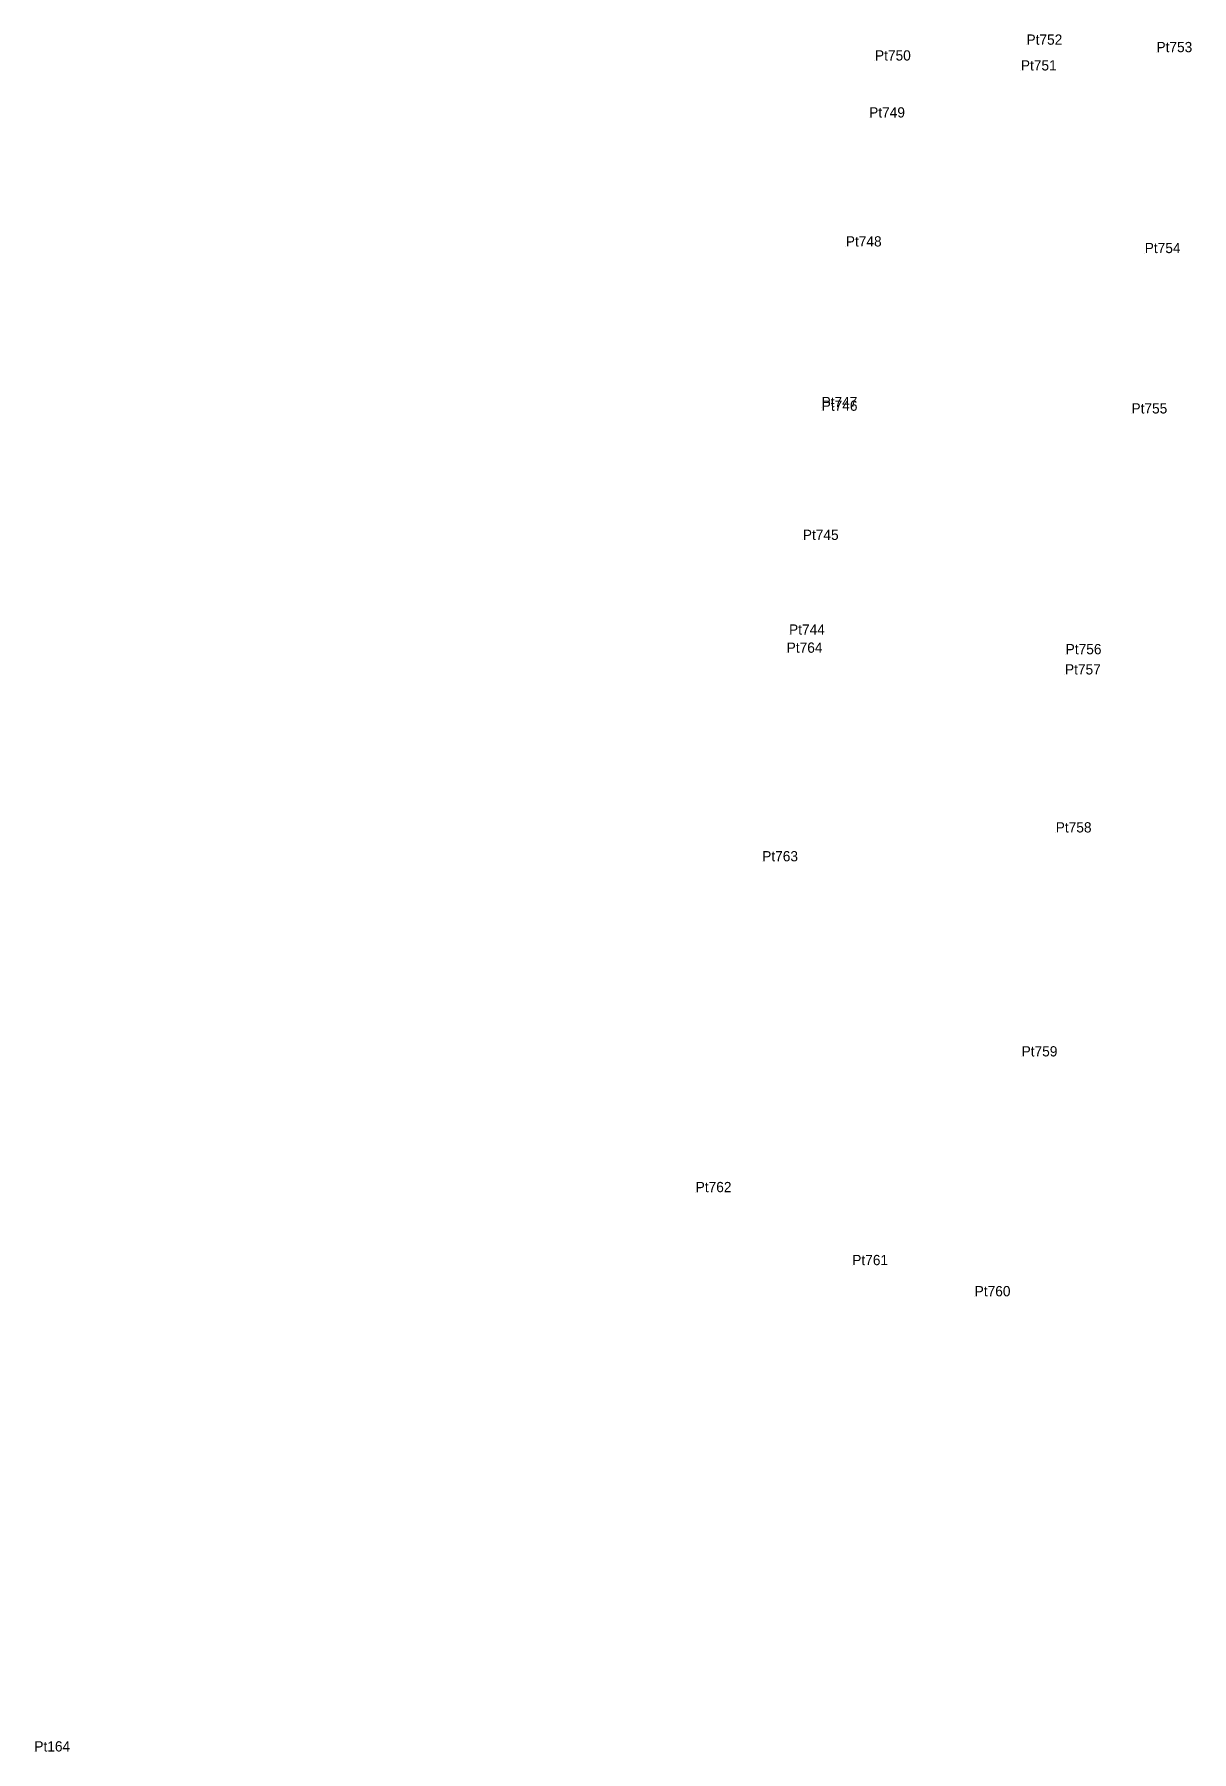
# Model space of a CAD drawing. Extents: x 0 to 667379, y 0 to 1854856.
# Drawn here: x 534507 to 534710.3, y 1848525.9 to 1848827.6 of the extents above; entities that cross this region are included whole.
import ezdxf

# ---------------------------------------------------------------- set-up
doc = ezdxf.new("R2010")
doc.units = 0
doc.layers.add('Level 12', color=7, linetype='Continuous')
doc.layers.add('Level 7', color=7, linetype='Continuous')

msp = doc.modelspace()

# ---------------------------------------------------------------- texts
at = {"layer": 'Level 12'}
for s, p in [('Pt752', (534681.31, 1848825.75)), ('Pt753', (534704.15, 1848824.444)), ('Pt750', (534654.687, 1848822.973)), ('Pt751', (534680.324, 1848821.229)), ('Pt749', (534653.662, 1848812.968)), ('Pt748', (534649.564, 1848790.306)), ('Pt754', (534702.092, 1848789.145)), ('Pt747', (534645.297, 1848762.084)), ('Pt746', (534645.32, 1848761.441)), ('Pt755', (534699.761, 1848760.968)), ('Pt745', (534642.007, 1848738.752)), ('Pt744', (534639.589, 1848722.109)), ('Pt764', (534639.169, 1848718.935)), ('Pt756', (534688.199, 1848718.672)), ('Pt757', (534688.075, 1848715.117)), ('Pt758', (534686.45, 1848687.359)), ('Pt763', (534634.868, 1848682.29)), ('Pt759', (534680.454, 1848648.015)), ('Pt762', (534623.177, 1848624.169)), ('Pt761', (534650.696, 1848611.346)), ('Pt760', (534672.207, 1848605.876)), ('Pt164', (534506.964, 1848525.903))]:
    msp.add_text(s, height=1.8, dxfattribs=at).set_placement(p)

# ---------------------------------------------------------------- linework, layer by layer
at = {"layer": 'Level 7'}
for p, q in [((534654.687, 1848822.973), (534654.687, 1848822.973)), ((534681.31, 1848825.75), (534681.31, 1848825.75)), ((534704.15, 1848824.444), (534704.15, 1848824.444)), ((534680.324, 1848821.229), (534680.324, 1848821.229)), ((534653.662, 1848812.968), (534653.662, 1848812.968)), ((534649.564, 1848790.306), (534649.564, 1848790.306)), ((534702.092, 1848789.145), (534702.092, 1848789.145)), ((534645.297, 1848762.084), (534645.297, 1848762.084)), ((534645.32, 1848761.441), (534645.32, 1848761.441)), ((534699.761, 1848760.968), (534699.761, 1848760.968)), ((534642.007, 1848738.752), (534642.007, 1848738.752)), ((534639.589, 1848722.109), (534639.589, 1848722.109)), ((534639.169, 1848718.935), (534639.169, 1848718.935)), ((534688.199, 1848718.672), (534688.199, 1848718.672)), ((534688.075, 1848715.117), (534688.075, 1848715.117)), ((534686.45, 1848687.359), (534686.45, 1848687.359)), ((534634.868, 1848682.29), (534634.868, 1848682.29)), ((534680.454, 1848648.015), (534680.454, 1848648.015)), ((534623.177, 1848624.169), (534623.177, 1848624.169)), ((534650.696, 1848611.346), (534650.696, 1848611.346)), ((534672.207, 1848605.876), (534672.207, 1848605.876)), ((534506.964, 1848525.903), (534506.964, 1848525.903))]:
    msp.add_line(p, q, dxfattribs=at)

msp.set_redraw_order([(e.dxf.handle, doc.entitydb.next_handle()) for e in msp.query("TEXT MTEXT ATTDEF DIMENSION ARC_DIMENSION")])  # texts and dimensions are drawn at this point

doc.saveas('drawing.dxf')
